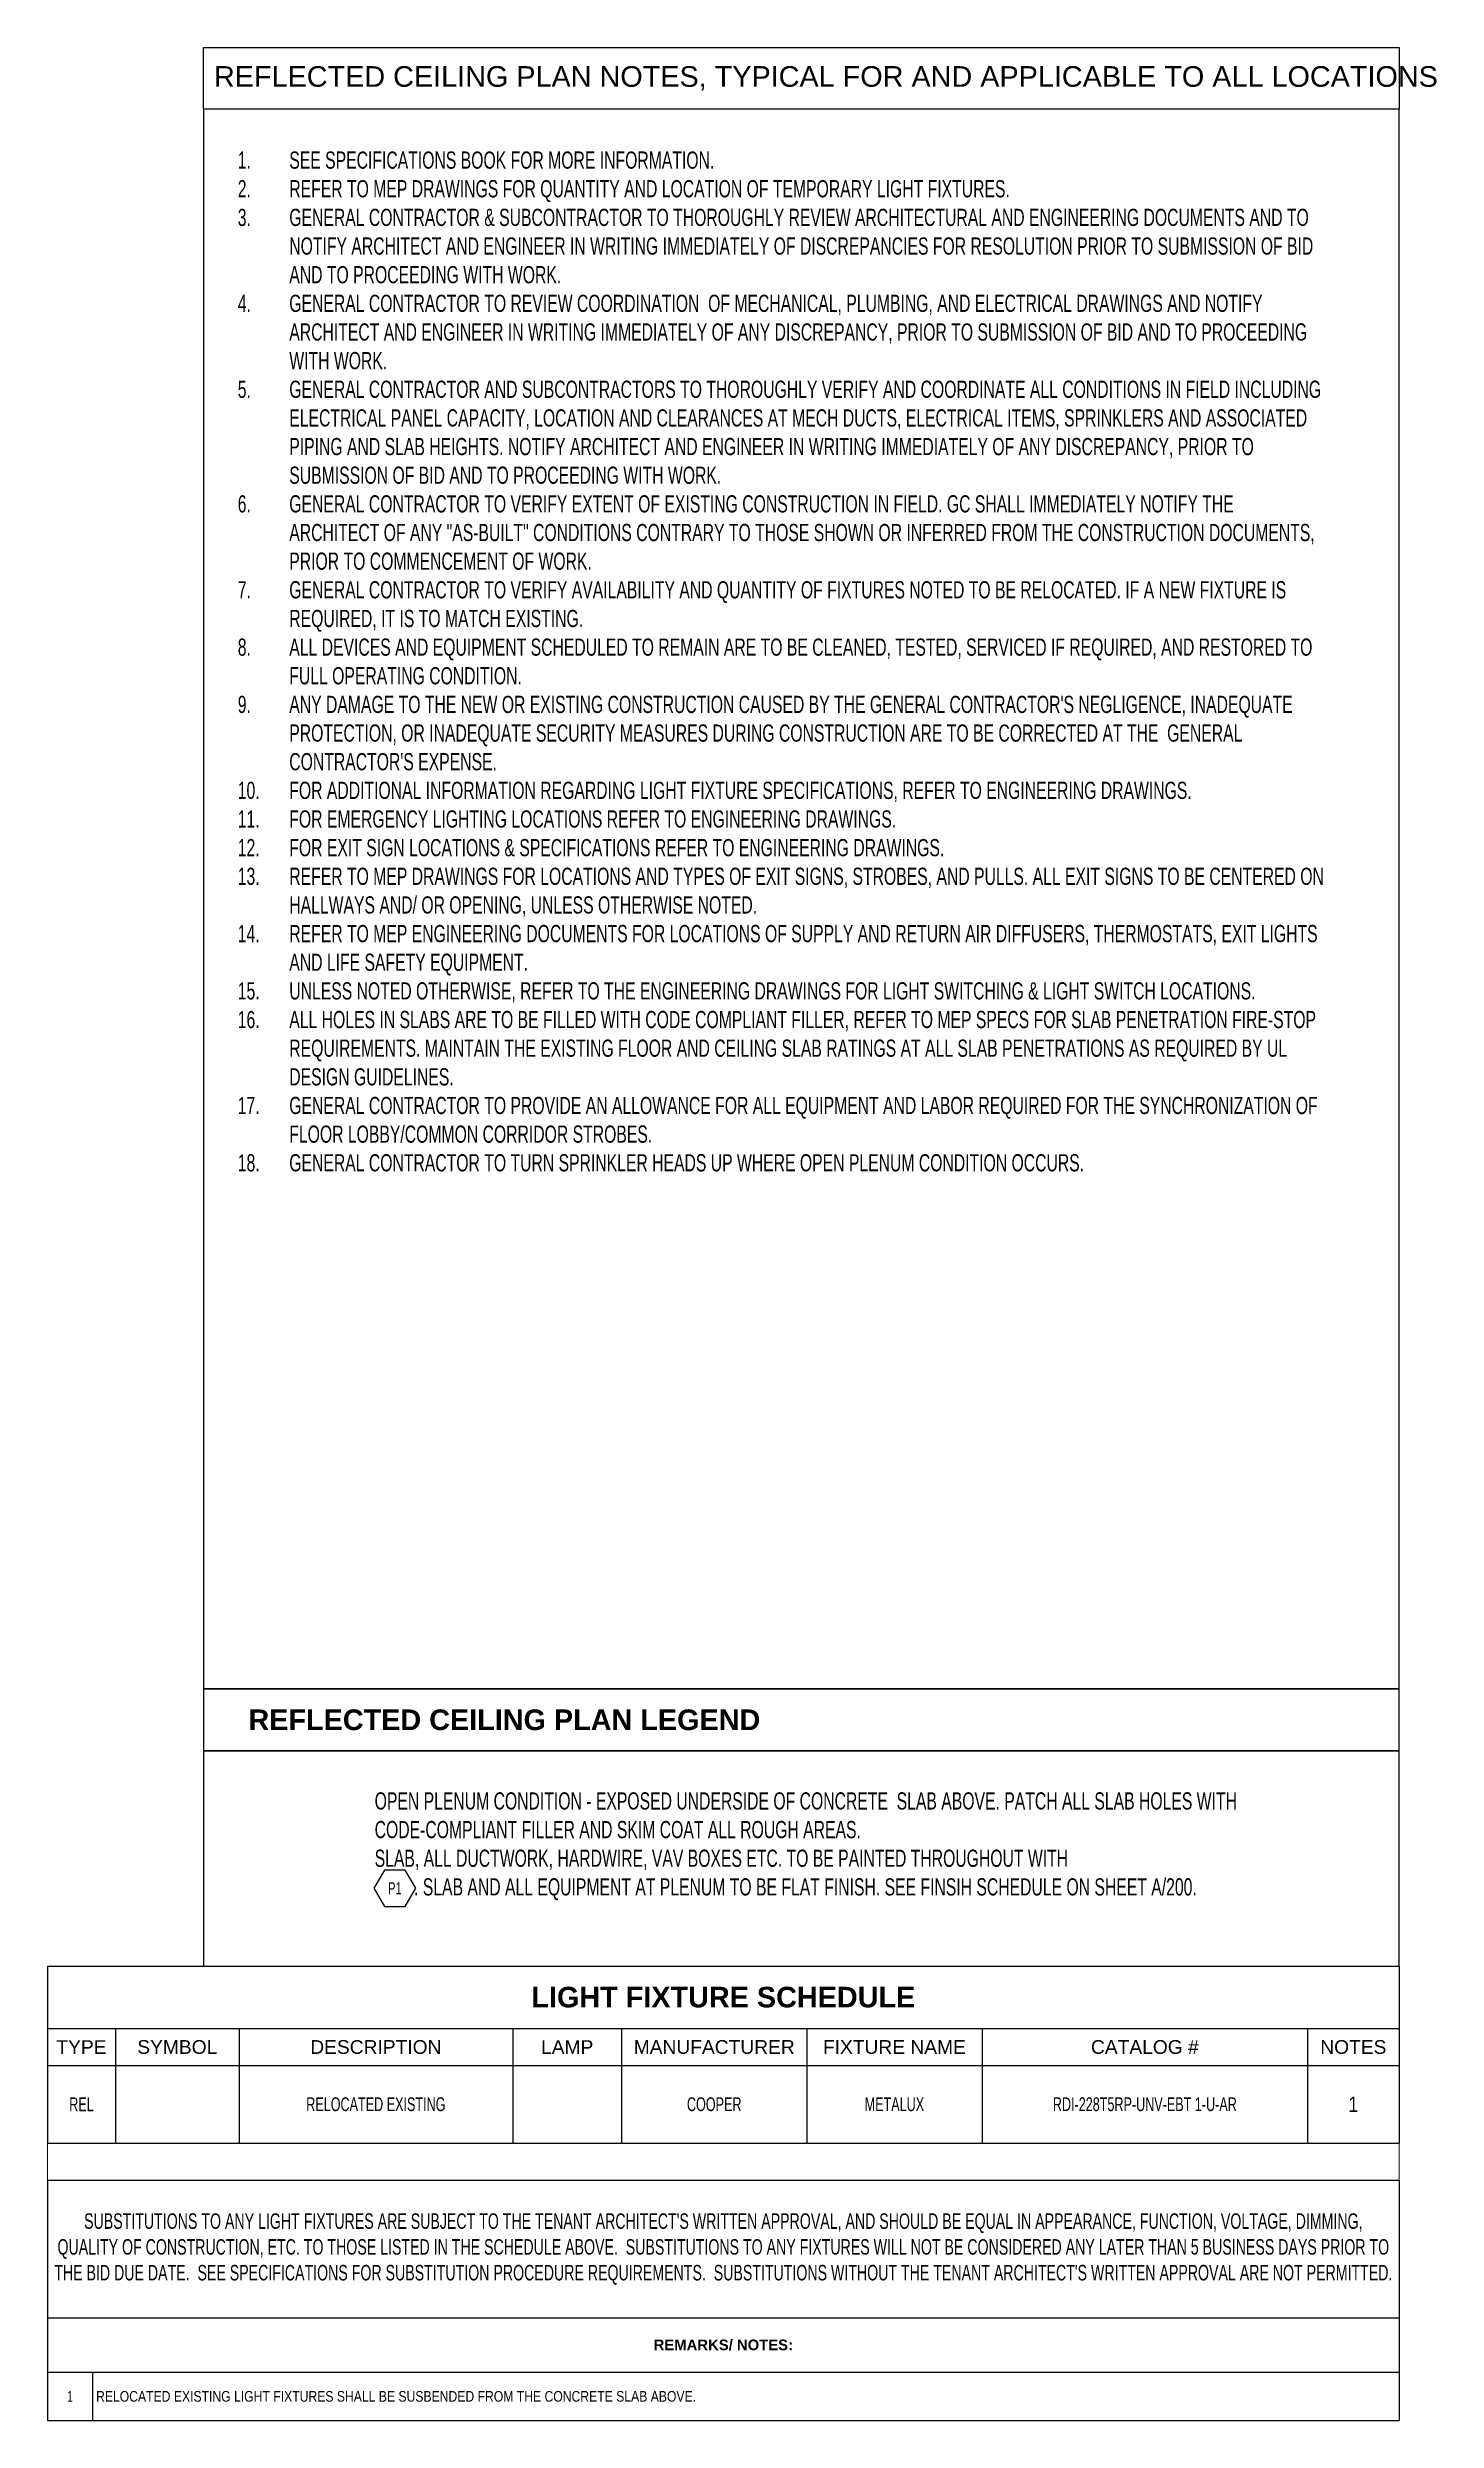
# Model space of a CAD drawing. Header units: inches. Extents: x -187 to 5780, y -1982 to 1065.
# Drawn here: x 4971 to 5780, y -1982 to -601 of the extents above; entities that cross this region are included whole.
import ezdxf
from ezdxf.enums import TextEntityAlignment as Align

# ---------------------------------------------------------------- set-up
doc = ezdxf.new("R2010")
doc.units = ezdxf.units.IN
doc.header["$LTSCALE"] = 96
doc.header["$MEASUREMENT"] = 0
for name, color, linetype in [('A-Anno-Clng', 7, 'Continuous'), ('A-Anno-FinF', 7, 'Continuous'), ('A-Anno-PwrS', 7, 'Continuous'), ('Legend 300$0$A-Anno-PwrS', 7, 'Continuous')]:
    doc.layers.add(name, color=color, linetype=linetype)
doc.styles.add('OTJ_Title1', font='arialbd.ttf')
doc.styles.get("Standard").update_dxf_attribs({"font": 'ARIALN.TTF'})
doc.styles.add('XFINE_0', font='ARIALN.TTF', dxfattribs={"width": 0.8})
doc.styles.add('XFINE_1-8', font='ARIALN.TTF', dxfattribs={"width": 0.8, "height": 10})

msp = doc.modelspace()

# ---------------------------------------------------------------- texts
at = {"layer": 'A-Anno-Clng'}
for s, insert, char_height, width, attachment_point, style in [('{\\fSwis721 BT|b0|i0|c0|p34;REFLECTED CEILING PLAN NOTES, TYPICAL FOR AND APPLICABLE TO ALL LOCATIONS}', (5068.01, -619.09), 12, 741.0723, 4, 'OTJ_Title1'), ('REFLECTED CEILING PLAN LEGEND', (5088.08, -1574.27), 12, 473.8014, 4, 'OTJ_Title1'), ('OPEN PLENUM CONDITION - EXPOSED UNDERSIDE OF CONCRETE  SLAB ABOVE. PATCH ALL SLAB HOLES WITH CODE-COMPLIANT FILLER AND SKIM COAT ALL ROUGH AREAS.\\PSLAB, ALL DUCTWORK, HARDWIRE, VAV BOXES ETC. TO BE PAINTED THROUGHOUT WITH  \\P         . SLAB AND ALL EQUIPMENT AT PLENUM TO BE FLAT FINISH. SEE FINSIH SCHEDULE ON SHEET A/200.', (5161.56, -1616.42), 10, 573.1721, 1, 'XFINE_1-8')]:
    msp.add_mtext(s, dxfattribs=dict(at, insert=insert, char_height=char_height, width=width, attachment_point=attachment_point, style=style))
note = msp.add_mtext_static_columns([''] * 2, width=631.3513, gutter_width=0, height=0, dxfattribs=dict(at, insert=(5081.86, -661.63), char_height=10, attachment_point=1, style='XFINE_1-8'))
for column, words in zip([note] + note.columns.linked_columns, ['\\pi-30,l30,t30;1.^ISEE SPECIFICATIONS BOOK FOR MORE INFORMATION.\\P2.^IREFER TO MEP DRAWINGS FOR QUANTITY AND LOCATION OF TEMPORARY LIGHT FIXTURES.\\P3.^IGENERAL CONTRACTOR & SUBCONTRACTOR TO THOROUGHLY REVIEW ARCHITECTURAL AND ENGINEERING DOCUMENTS AND TO NOTIFY ARCHITECT AND ENGINEER IN WRITING IMMEDIATELY OF DISCREPANCIES FOR RESOLUTION PRIOR TO SUBMISSION OF BID AND TO PROCEEDING WITH WORK.\\P4.^IGENERAL CONTRACTOR TO REVIEW COORDINATION  OF MECHANICAL, PLUMBING, AND ELECTRICAL DRAWINGS AND NOTIFY ARCHITECT AND ENGINEER IN WRITING IMMEDIATELY OF ANY DISCREPANCY, PRIOR TO SUBMISSION OF BID AND TO PROCEEDING WITH WORK.\\P5.^IGENERAL CONTRACTOR AND SUBCONTRACTORS TO THOROUGHLY VERIFY AND COORDINATE ALL CONDITIONS IN FIELD INCLUDING ELECTRICAL PANEL CAPACITY, LOCATION AND CLEARANCES AT MECH DUCTS, ELECTRICAL ITEMS, SPRINKLERS AND ASSOCIATED PIPING AND SLAB HEIGHTS. NOTIFY ARCHITECT AND ENGINEER IN WRITING IMMEDIATELY OF ANY DISCREPANCY, PRIOR TO SUBMISSION OF BID AND TO PROCEEDING WITH WORK.\\P6.^IGENERAL CONTRACTOR TO VERIFY EXTENT OF EXISTING CONSTRUCTION IN FIELD. GC SHALL IMMEDIATELY NOTIFY THE ARCHITECT OF ANY "AS-BUILT" CONDITIONS CONTRARY TO THOSE SHOWN OR INFERRED FROM THE CONSTRUCTION DOCUMENTS, PRIOR TO COMMENCEMENT OF WORK.\\P7.^IGENERAL CONTRACTOR TO VERIFY AVAILABILITY AND QUANTITY OF FIXTURES NOTED TO BE RELOCATED. IF A NEW FIXTURE IS REQUIRED, IT IS TO MATCH EXISTING.\\P{\\A1;8.^IALL DEVICES AND EQUIPMENT SCHEDULED TO REMAIN ARE TO BE CLEANED, TESTED, SERVICED IF REQUIRED, AND RESTORED TO FULL OPERATING CONDITION. \\P}9.^IANY DAMAGE TO THE NEW OR EXISTING CONSTRUCTION CAUSED BY THE GENERAL CONTRACTOR\'S NEGLIGENCE, INADEQUATE PROTECTION, OR INADEQUATE SECURITY MEASURES DURING CONSTRUCTION ARE TO BE CORRECTED AT THE  GENERAL CONTRACTOR\'S EXPENSE.\\P10.^IFOR ADDITIONAL INFORMATION REGARDING LIGHT FIXTURE SPECIFICATIONS, REFER TO ENGINEERING DRAWINGS.\\P11.^IFOR EMERGENCY LIGHTING LOCATIONS REFER TO ENGINEERING DRAWINGS.\\P12.^IFOR EXIT SIGN LOCATIONS & SPECIFICATIONS REFER TO ENGINEERING DRAWINGS. \\P13.^IREFER TO MEP DRAWINGS FOR LOCATIONS AND TYPES OF EXIT SIGNS, STROBES, AND PULLS. ALL EXIT SIGNS TO BE CENTERED ON HALLWAYS AND/ OR OPENING, UNLESS OTHERWISE NOTED.\\P14.^IREFER TO MEP ENGINEERING DOCUMENTS FOR LOCATIONS OF SUPPLY AND RETURN AIR DIFFUSERS, THERMOSTATS, EXIT LIGHTS AND LIFE SAFETY EQUIPMENT.\\P15.^IUNLESS NOTED OTHERWISE, REFER TO THE ENGINEERING DRAWINGS FOR LIGHT SWITCHING & LIGHT SWITCH LOCATIONS.\\P16.^IALL HOLES IN SLABS ARE TO BE FILLED WITH CODE COMPLIANT FILLER, REFER TO MEP SPECS FOR SLAB PENETRATION FIRE-STOP REQUIREMENTS. MAINTAIN THE EXISTING FLOOR AND CEILING SLAB RATINGS AT ALL SLAB PENETRATIONS AS REQUIRED BY UL DESIGN GUIDELINES.\\P17.^IGENERAL CONTRACTOR TO PROVIDE AN ALLOWANCE FOR ALL EQUIPMENT AND LABOR REQUIRED FOR THE SYNCHRONIZATION OF FLOOR LOBBY/COMMON CORRIDOR STROBES.\\P18.^IGENERAL CONTRACTOR TO TURN SPRINKLER HEADS UP WHERE OPEN PLENUM CONDITION OCCURS. \\P\\P', '']):
    column.text = words

# ---------------------------------------------------------------- blocks, each defined once
blk = doc.blocks.new('*T64')
at = {"color": 0, "linetype": 'ByBlock', "lineweight": -2, "transparency": 16777216}
for p, q in [((0, 0), (786.9, 0)), ((0, 0), (0, -103)), ((786.9, 0), (786.9, -103)), ((0, -36.3), (786.9, -36.3)), ((39.6, -36.3), (39.6, -103)), ((111.6, -36.3), (111.6, -103)), ((270.9, -36.3), (270.9, -103)), ((334.3, -36.3), (334.3, -103)), ((442.1, -36.3), (442.1, -103)), ((544.1, -36.3), (544.1, -103)), ((733.7, -36.3), (733.7, -103)), ((0, -57.9), (786.9, -57.9)), ((0, -103), (786.9, -103))]:
    blk.add_line(p, q, dxfattribs=at)
at = {"color": 0, "lineweight": -2, "transparency": 16777216}
for p, q in [((0, -124.6), (786.9, -124.6)), ((0, -124.6), (0, -204.6)), ((786.9, -124.6), (786.9, -204.6)), ((0, -204.6), (786.9, -204.6))]:
    blk.add_line(p, q, dxfattribs=at)
at = {"layer": 'DefPoints', "color": 8, "linetype": 'ByBlock', "lineweight": 0, "transparency": 16777216}
for p, q in [((0, -103), (0, -124.6)), ((786.9, -103), (786.9, -124.6))]:
    blk.add_line(p, q, dxfattribs=at)
at = {"color": 0, "transparency": 16777216, "attachment_point": 5}
for s, insert, char_height, width, style in [('{\\fSwis721 BT|b1|i0|c0|p34;LIGHT FIXTURE SCHEDULE}', (393.5, -18.1), 12, 777.341, 'OTJ_Title1'), ('{\\fSwis721 BT|b0|i0|c0|p34;TYPE}', (19.8, -47.1), 8, 29.952, 'OTJ_Title1'), ('{\\fSwis721 BT|b0|i0|c0|p34;SYMBOL}', (75.6, -47.1), 8, 62.4, 'OTJ_Title1'), ('{\\fSwis721 BT|b0|i0|c0|p34;DESCRIPTION}', (191.2, -47.1), 8, 149.711, 'OTJ_Title1'), ('{\\fSwis721 BT|b0|i0|c0|p34;LAMP}', (302.6, -47.1), 8, 53.859, 'OTJ_Title1'), ('{\\fSwis721 BT|b0|i0|c0|p34;MANUFACTURER}', (388.2, -47.1), 8, 98.201, 'OTJ_Title1'), ('{\\fSwis721 BT|b0|i0|c0|p34;FIXTURE NAME}', (493.1, -47.1), 8, 92.412, 'OTJ_Title1'), ('{\\fSwis721 BT|b0|i0|c0|p34;CATALOG #}', (638.9, -47.1), 8, 179.956, 'OTJ_Title1'), ('{\\fSwis721 BT|b0|i0|c0|p34;NOTES}', (760.3, -47.1), 8, 43.65, 'OTJ_Title1'), ('REL', (19.8, -80.4), 8, 29.952, 'XFINE_1-8'), ('RELOCATED EXISTING', (191.2, -80.4), 8, 149.711, 'XFINE_1-8'), ('COOPER', (388.2, -80.4), 8, 98.201, 'XFINE_1-8'), ('METALUX', (493.1, -80.4), 8, 92.412, 'XFINE_1-8'), ('RDI-228T5RP-UNV-EBT 1-U-AR', (638.9, -80.4), 8, 179.956, 'XFINE_1-8'), ("SUBSTITUTIONS TO ANY LIGHT FIXTURES ARE SUBJECT TO THE TENANT ARCHITECT'S WRITTEN APPROVAL, AND SHOULD BE EQUAL IN APPEARANCE, FUNCTION, VOLTAGE, DIMMING, QUALITY OF CONSTRUCTION, ETC. TO THOSE LISTED IN THE SCHEDULE ABOVE.  SUBSTITUTIONS TO ANY FIXTURES WILL NOT BE CONSIDERED ANY LATER THAN 5 BUSINESS DAYS PRIOR TO THE BID DUE DATE.  SEE SPECIFICATIONS FOR SUBSTITUTION PROCEDURE REQUIREMENTS.  SUBSTITUTIONS WITHOUT THE TENANT ARCHITECT'S WRITTEN APPROVAL ARE NOT PERMITTED.", (393.5, -164.6), 9, 777.341, 'XFINE_1-8')]:
    blk.add_mtext(s, dxfattribs=dict(at, insert=insert, char_height=char_height, width=width, style=style))
at = {"color": 0, "transparency": 16777216, "insert": (760.3, -80.4), "char_height": 9, "width": 43.65, "attachment_point": 5}
blk.add_mtext('1', dxfattribs=at)
blk = doc.blocks.new('*T65')
at = {"color": 0, "linetype": 'ByBlock', "lineweight": -2, "transparency": 16777216}
for p, q in [((0, 0), (786.9, 0)), ((0, 0), (0, -59.8)), ((786.9, 0), (786.9, -59.8)), ((0, -31.7), (786.9, -31.7)), ((26.2, -31.7), (26.2, -59.8)), ((0, -59.8), (786.9, -59.8))]:
    blk.add_line(p, q, dxfattribs=at)
at = {"color": 0, "transparency": 16777216, "attachment_point": 5}
for s, insert, char_height, width, style in [('REMARKS/ NOTES:', (393.5, -15.9), 6.188, 782.816, 'OTJ_Title1'), ('1', (13.1, -45.8), 6.19, 22.124, 'XFINE_1-8')]:
    blk.add_mtext(s, dxfattribs=dict(at, insert=insert, char_height=char_height, width=width, style=style))
at = {"color": 0, "transparency": 16777216, "insert": (28.3, -45.8), "char_height": 6.188, "width": 756.567, "attachment_point": 4}
blk.add_mtext('RELOCATED EXISTING LIGHT FIXTURES SHALL BE SUSBENDED FROM THE CONCRETE SLAB ABOVE.', dxfattribs=at)
blk = doc.blocks.new('Finish_Tag')
at = {"color": 4, "linetype": 'ByBlock', "lineweight": -2}
blk.add_lwpolyline([(1.74, 0), (0.87, 1.5), (-0.87, 1.5), (-1.74, 0), (-0.87, -1.5), (0.87, -1.5)], close=True, dxfattribs=at)
at = {"color": 0, "linetype": 'ByBlock', "lineweight": -2, "style": 'XFINE_0', "width": 0.8}
blk.add_attdef('FINISH_TAG', text='', height=1, dxfattribs=at).set_placement((0, 0), align=Align.MIDDLE)

# ---------------------------------------------------------------- linework, layer by layer
at = {"layer": 'A-Anno-PwrS', "color": 5}
for points in [[(5062, -601.09), (5758, -601.09), (5758, -637.09), (5062, -637.09)], [(5062, -1556.27), (5758, -1556.27), (5758, -637.09), (5062, -637.09)], [(5062, -1717.55), (5758, -1717.55), (5758, -1592.27), (5062, -1592.27)]]:
    msp.add_lwpolyline(points, close=True, dxfattribs=at)
at = {"layer": 'Legend 300$0$A-Anno-PwrS', "color": 5}
msp.add_lwpolyline([(5062, -1592.27), (5758, -1592.27), (5758, -1556.27), (5062, -1556.27)], close=True, dxfattribs=at)

# ---------------------------------------------------------------- block references
for name, p in [('*T64', (4971.06, -1717.55)), ('*T65', (4971.06, -1922.13))]:
    msp.add_blockref(name, p)
at = {"layer": 'A-Anno-FinF', "xscale": 7, "yscale": 7, "zscale": 7}
msp.add_blockref('Finish_Tag', (5173.33, -1672.27), dxfattribs=at).add_auto_attribs({'FINISH_TAG': 'P1'})

msp.set_redraw_order([(e.dxf.handle, doc.entitydb.next_handle()) for e in msp.query("TEXT MTEXT ATTDEF DIMENSION ARC_DIMENSION")])  # texts and dimensions are drawn at this point

doc.saveas('drawing.dxf')
